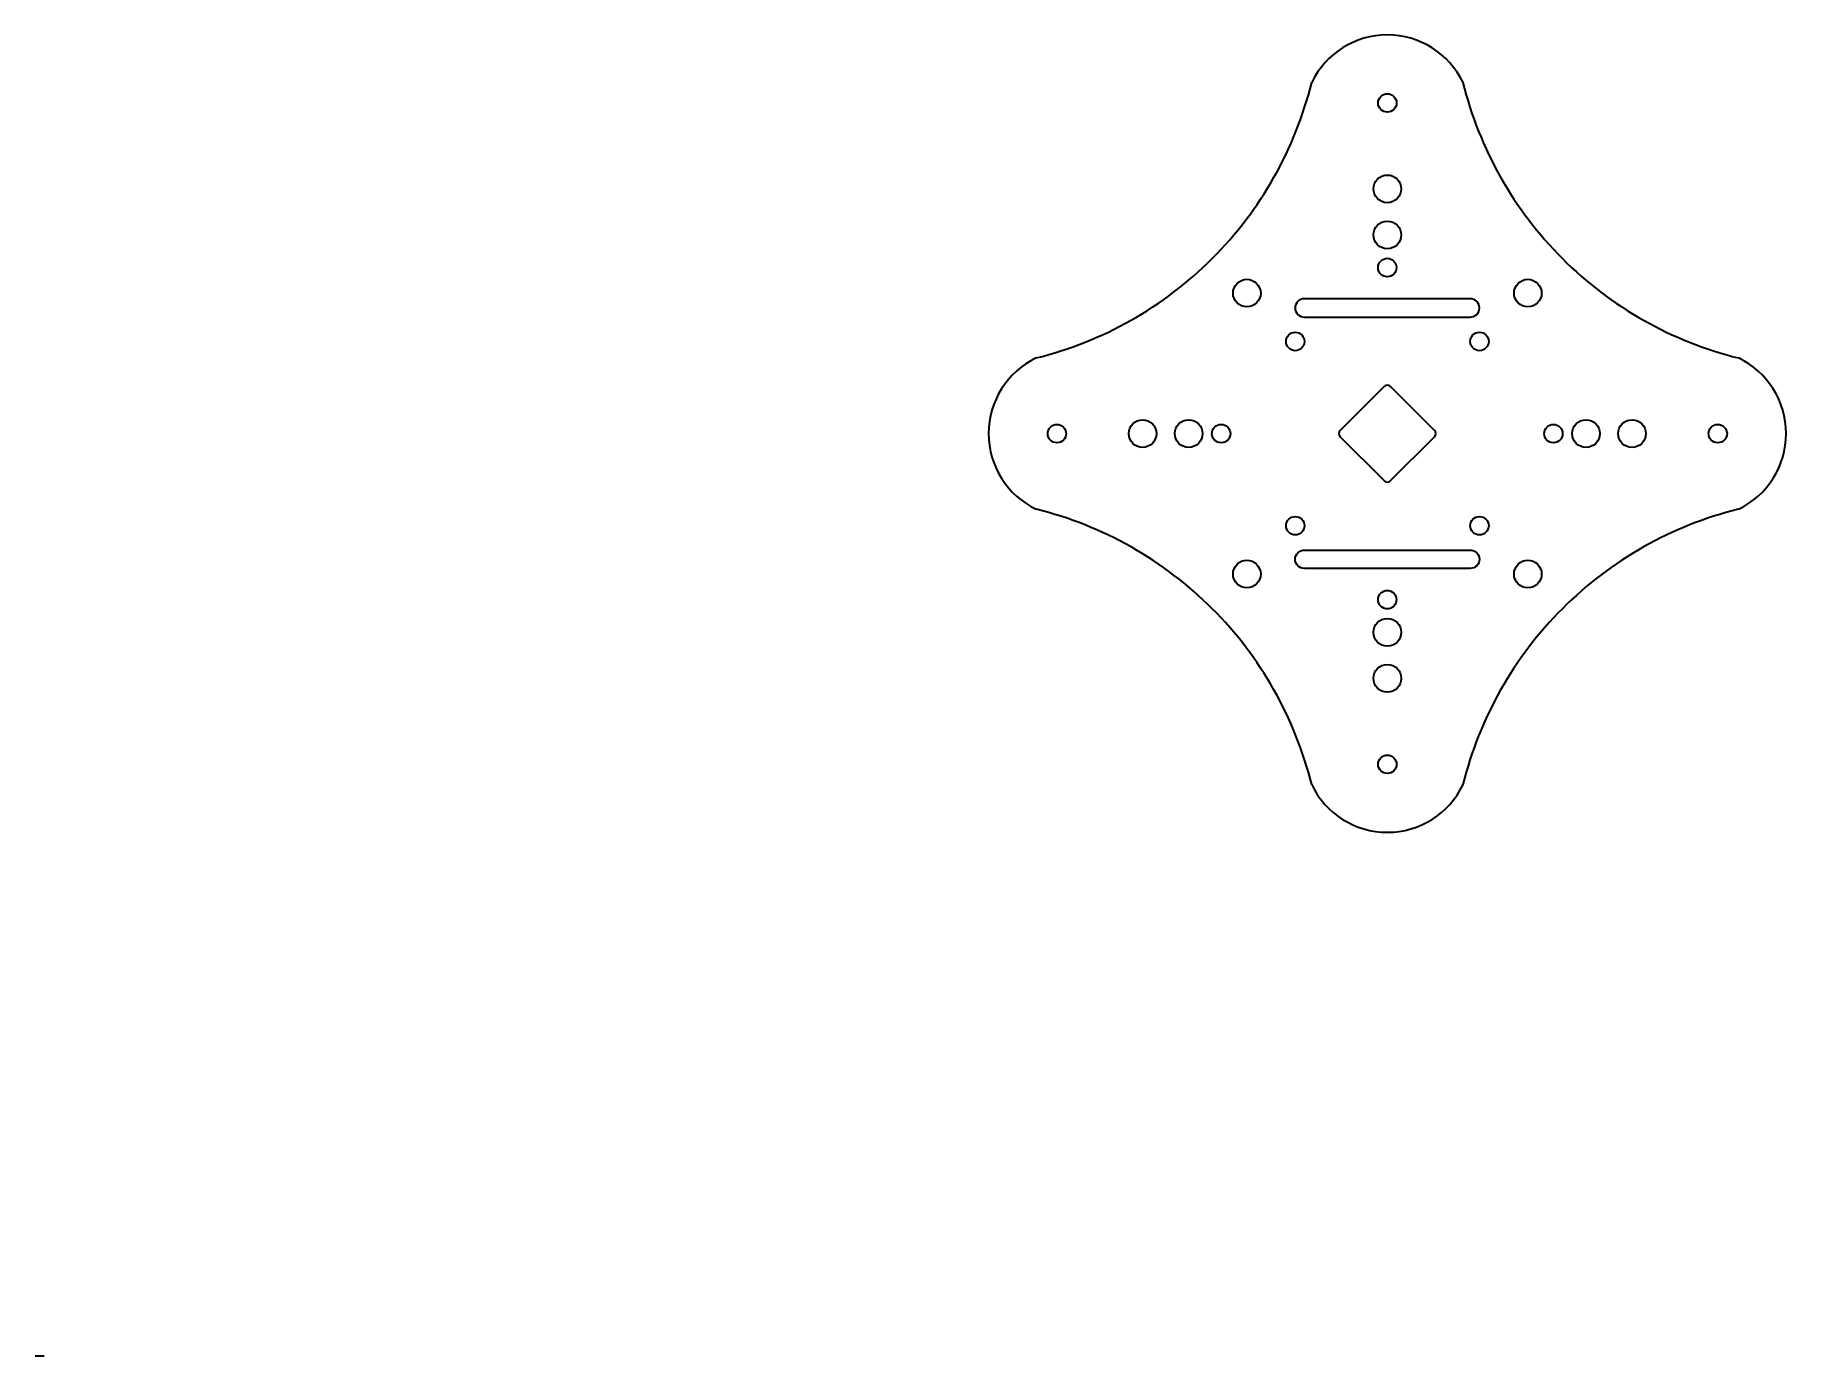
# Model space of a CAD drawing. Header units: millimetres. Extents: x 0 to 3553, y 0 to 1781.
# Drawn here: x 0 to 190.1, y 0 to 143.4 of the extents above; entities that cross this region are included whole.
import ezdxf
from ezdxf import colors
from ezdxf.entities.mleader import LeaderData, LeaderLine
from ezdxf.math import Vec2, Vec3

# ---------------------------------------------------------------- set-up
doc = ezdxf.new("R2010")
doc.units = ezdxf.units.MM
doc.styles.get("Standard").update_dxf_attribs({"font": 'arial.ttf'})

# ---------------------------------------------------------------- blocks, each defined once
blk = doc.blocks.new('*U4')
blk.add_circle((0, 0), 1)
blk = doc.blocks.new('*U5')
at = {"color": 0, "linetype": 'ByBlock', "lineweight": -2, "transparency": 16777216}
for p, rotation in [((3517.81, 1856.56), 90.00000000000001), ((3517.81, 1836.56), 180), ((3537.81, 1836.56), 270.0000000000001)]:
    blk.add_blockref('*U4', p, dxfattribs=dict(at, rotation=rotation))
blk.add_blockref('*U4', (3537.81, 1856.56), dxfattribs=at)
blk = doc.blocks.new('*U6')
blk.add_circle((0, 0), 1.5)
blk = doc.blocks.new('*U7')
at = {"color": 0, "linetype": 'ByBlock', "lineweight": -2, "transparency": 16777216}
for p in [(3527.81, 1868.13), (3506.24, 1846.56), (3549.37, 1846.56), (3527.81, 1824.99)]:
    blk.add_blockref('*U6', p, dxfattribs=at)
blk = doc.blocks.new('*U9')
blk.add_circle((0, 0), 1.5)
blk = doc.blocks.new('*U10')
at = {"color": 0, "linetype": 'ByBlock', "lineweight": -2, "transparency": 16777216}
blk.add_blockref('*U9', (3527.81, 1873.13), dxfattribs=at)
for p, rotation in [((3501.24, 1846.56), 90), ((3554.37, 1846.56), 270), ((3527.81, 1819.99), 180)]:
    blk.add_blockref('*U9', p, dxfattribs=dict(at, rotation=rotation))
blk = doc.blocks.new('*U12')
blk.add_circle((0, 0), 1)
blk = doc.blocks.new('*U13')
at = {"color": 0, "linetype": 'ByBlock', "lineweight": -2, "transparency": 16777216}
blk.add_blockref('*U12', (49.9, 69.51), dxfattribs=at)
for p, rotation in [((31.87, 51.48), 90), ((67.93, 51.48), 270), ((49.9, 33.45), 180)]:
    blk.add_blockref('*U12', p, dxfattribs=dict(at, rotation=rotation))
blk = doc.blocks.new('*U18')
blk.add_circle((0, 0), 1.5)
blk = doc.blocks.new('*U19')
at = {"color": 0, "linetype": 'ByBlock', "lineweight": -2, "transparency": 16777216}
for p, rotation in [((131.54, 115.39), 90.00000000000001), ((131.54, 84.89), 180), ((162.04, 84.89), 270)]:
    blk.add_blockref('*U18', p, dxfattribs=dict(at, rotation=rotation))
blk.add_blockref('*U18', (162.04, 115.39), dxfattribs=at)
blk = doc.blocks.new('*U27')
for start, end in [(193.9652, 225), (225, 256.0348)]:
    blk.add_arc((24.84, 24.84), 41, start, end)
blk = doc.blocks.new('*U28')
at = {"color": 0, "linetype": 'ByBlock', "lineweight": -2, "transparency": 16777216}
for p, rotation in [((123.63, 123.3), 90.00000000000004), ((123.63, 76.98), 180), ((169.94, 76.98), 270)]:
    blk.add_blockref('*U27', p, dxfattribs=dict(at, rotation=rotation))
blk.add_blockref('*U27', (169.94, 123.3), dxfattribs=at)
blk = doc.blocks.new('*U29')
blk.add_arc((-6.52, 0), 9.11, 295.6154, 64.3846)
blk = doc.blocks.new('*U30')
at = {"color": 0, "linetype": 'ByBlock', "lineweight": -2, "transparency": 16777216}
for p, rotation in [((146.79, 140.83), 90.00000000000004), ((106.1, 100.14), 180), ((146.79, 59.45), 270.0000000000001)]:
    blk.add_blockref('*U29', p, dxfattribs=dict(at, rotation=rotation))
blk.add_blockref('*U29', (187.48, 100.14), dxfattribs=at)

msp = doc.modelspace()

# ---------------------------------------------------------------- linework, layer by layer
at = {"color": 0}
for p, q in [((146.43, 105.25), (141.68, 100.49)), ((151.9, 100.49), (147.14, 105.25)), ((141.68, 99.79), (146.43, 95.03)), ((147.14, 95.03), (151.9, 99.79))]:
    msp.add_line(p, q, dxfattribs=at)
for points in [[(136.78, 113.78, 0.414214), (137.78, 112.78), (155.78, 112.78, 0.414214), (156.78, 113.78, 0.414214), (155.78, 114.78), (137.78, 114.78, 0.414214)], [(136.78, 86.5, -0.414214), (137.78, 87.5), (155.78, 87.5, -0.414214), (156.78, 86.5, -0.414214), (155.78, 85.5), (137.78, 85.5, -0.414214)]]:
    msp.add_lwpolyline(points, format="xyb", close=True)
for centre in [(146.79, 136.04), (110.92, 100.14), (182.66, 100.14), (146.79, 64.24)]:
    msp.add_circle(centre, 1)
for centre, start, end in [((146.79, 104.9), 45, 135), ((142.03, 100.14), 135, 225), ((151.55, 100.14), 315, 45), ((146.79, 95.38), 225, 315)]:
    msp.add_arc(centre, 0.5, start, end, dxfattribs=at)
msp.add_open_spline([(0, 0), (0.33, 0), (0.67, 0), (1, 0)], degree=3)
msp.add_open_spline([(0, 0), (0.33, 0), (0.67, 0), (1, 0)], degree=3)

# ---------------------------------------------------------------- block references
for name, p in [('*U30', (0, 0)), ('*U28', (0, 0)), ('*U10', (-3381.02, -1746.42)), ('*U7', (-3381.02, -1746.42)), ('*U13', (96.88, 48.66)), ('*U19', (0, 0)), ('*U5', (-3381.02, -1746.42))]:
    msp.add_blockref(name, p)

# ---------------------------------------------------------------- leaders
ml = msp.add_multileader_mtext('Standard')
ml.set_content('', color=256)
ml.set_leader_properties()
ml.build(insert=Vec2(0, 0))
ctx = ml.context
ctx.base_point, ctx.plane_origin = Vec3(3550.77, 1778.59), Vec3(3572.83, 1787.92)
ctx.text_align_type = 2
notes = []
notes.append((ctx, [(0, (0, 0, 0), (0, 0), (1, 0), 1, [])]))
ctx.mtext.insert, ctx.mtext.alignment, ctx.mtext.flow_direction = Vec3(3552.77, 1780.59), 3, 5
for ctx, leaders in notes:
    for number, flags, end, landing, length, lines in leaders:
        leader = LeaderData()
        leader.index, (leader.has_last_leader_line, leader.has_dogleg_vector, leader.attachment_direction) = number, flags
        leader.last_leader_point, leader.dogleg_vector, leader.dogleg_length = Vec3(end), Vec3(landing), length
        for number, points, colour, breaks in lines:
            line = LeaderLine()
            line.index, line.vertices, line.color, line.breaks = number, Vec3.list(points), colors.encode_raw_color(colour), breaks
            leader.lines.append(line)
        ctx.leaders.append(leader)

doc.saveas('drawing.dxf')
